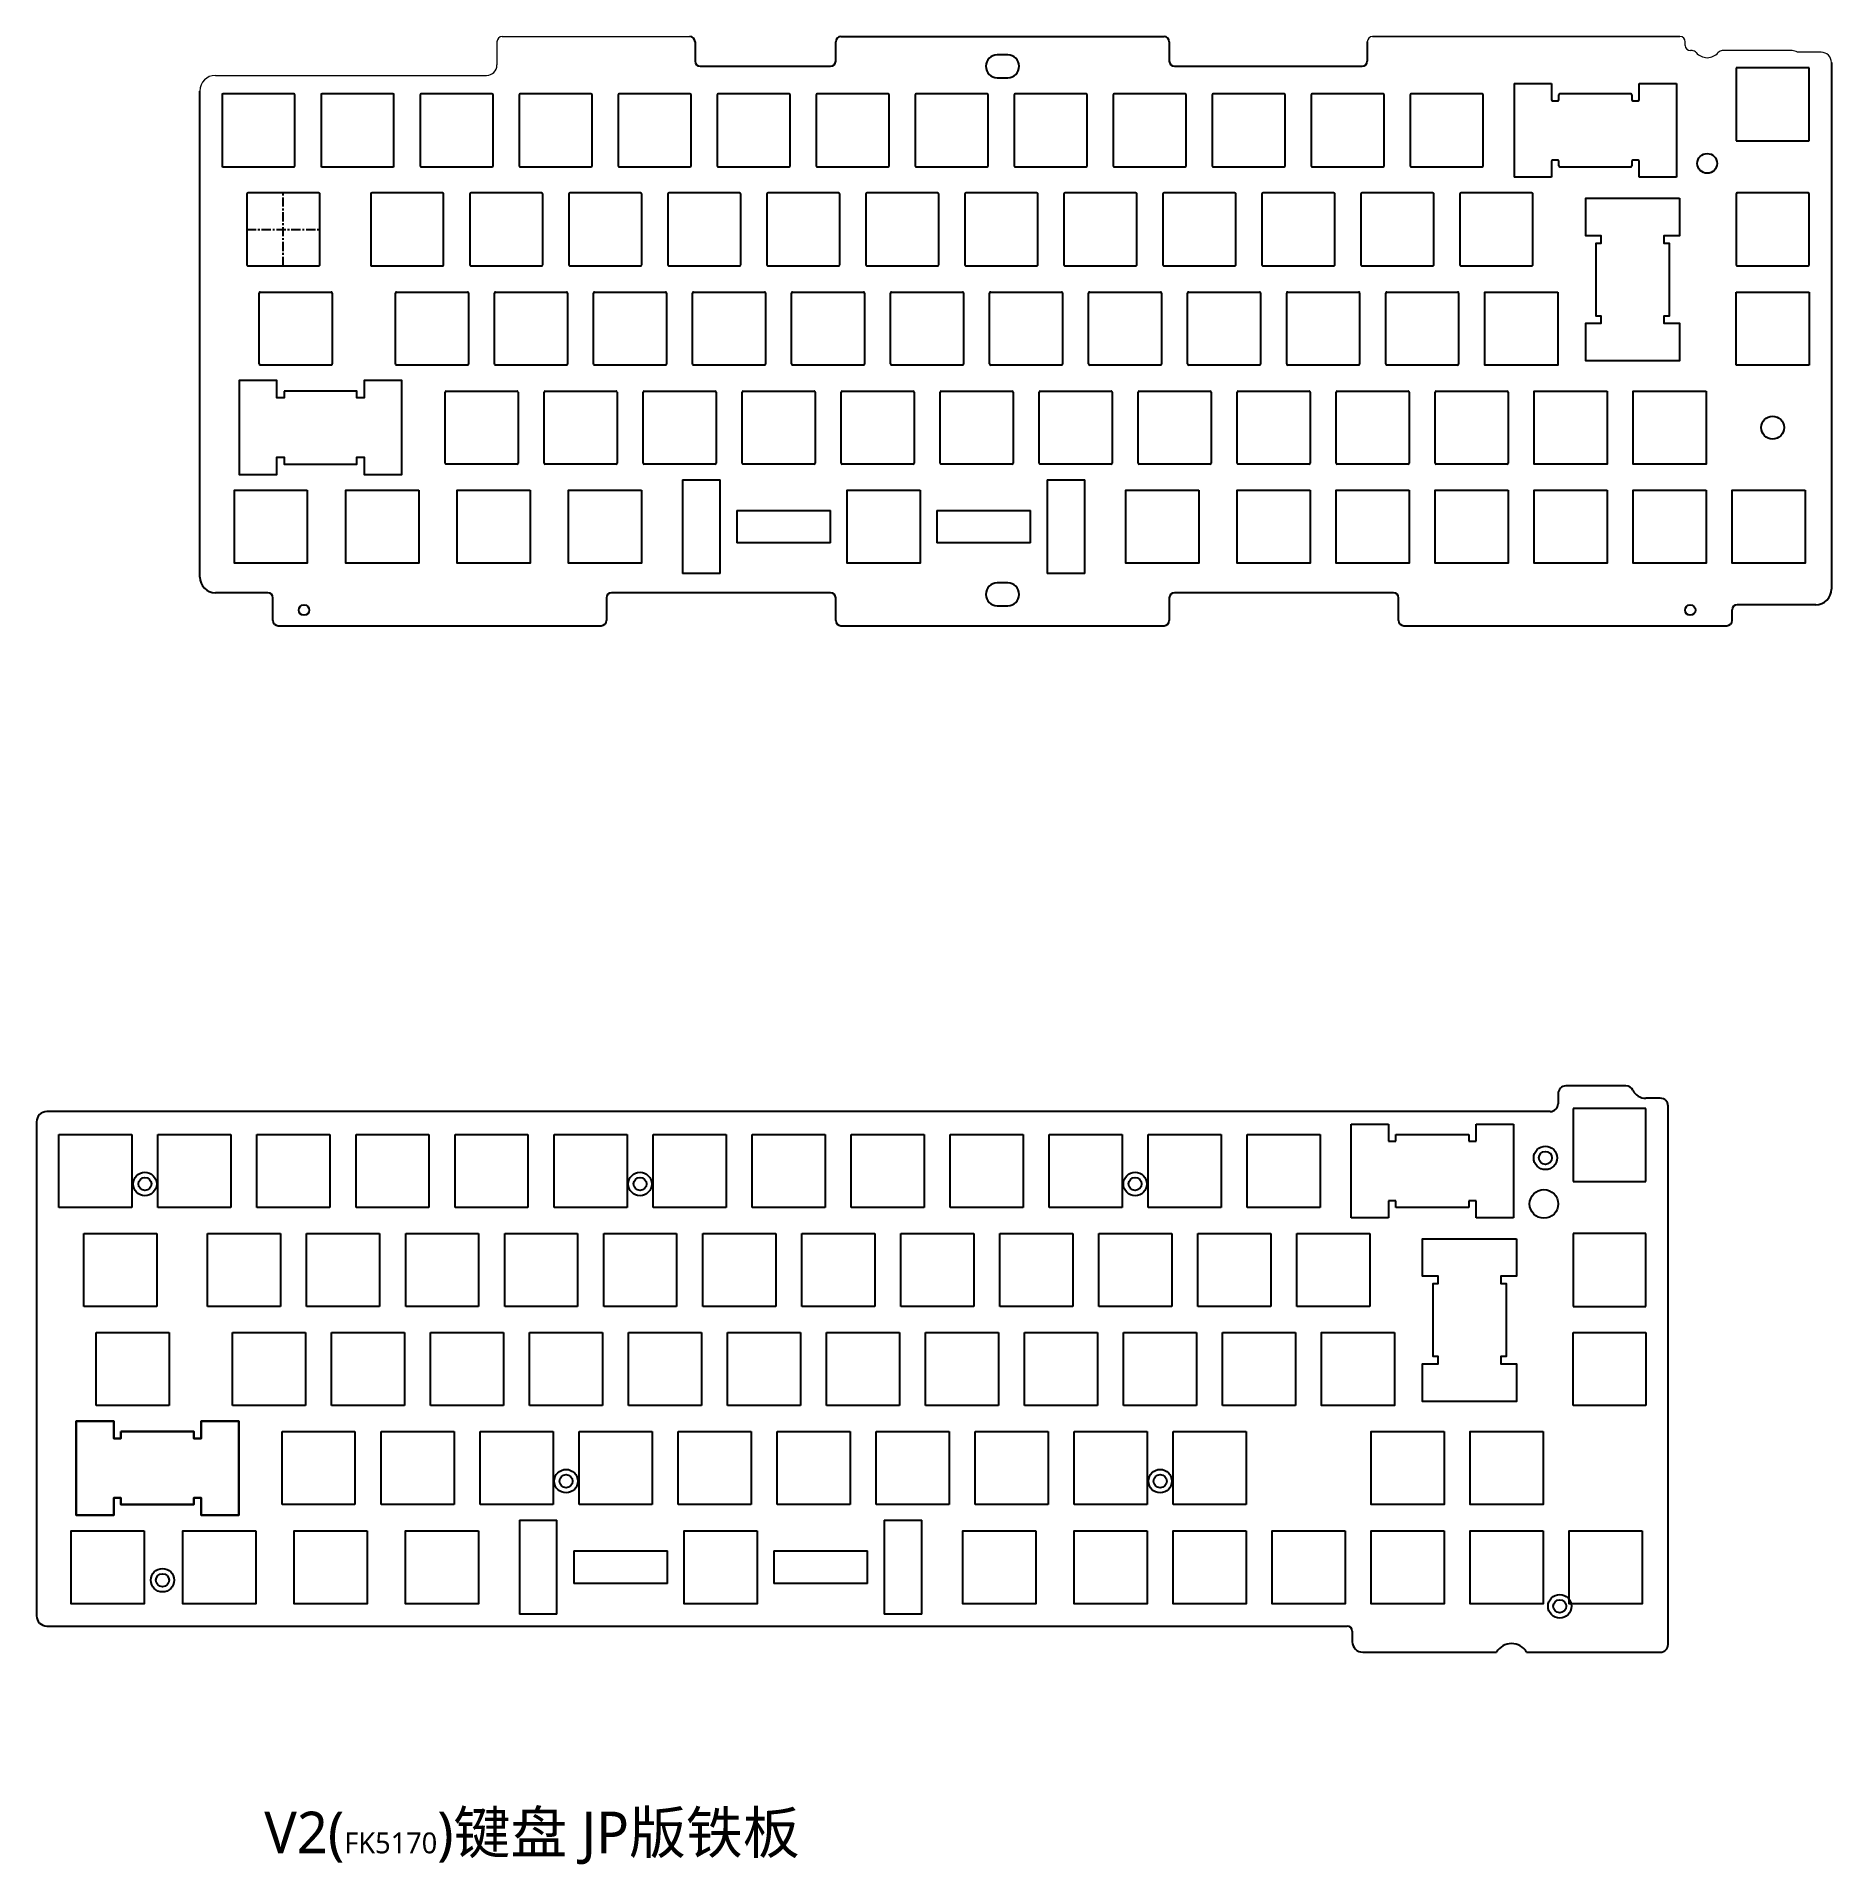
# Model space of a CAD drawing. Header units: millimetres. Extents: x 1828 to 4232, y -172 to 1484.
# Drawn here: x 1933.9 to 2278.3, y -172.1 to 178.5 of the extents above; entities that cross this region are included whole.
import ezdxf

# ---------------------------------------------------------------- set-up
doc = ezdxf.new("R2010")
doc.units = ezdxf.units.MM
doc.header["$LTSCALE"] = 30.734
doc.linetypes.add('CENTER', pattern=[50.8, 31.75, -6.35, 6.35, -6.35])
doc.linetypes.add('CENTER2', pattern=[28.575, 19.05, -3.175, 3.175, -3.175])
doc.layers.get('0').update_dxf_attribs({"linetype": 'CONTINUOUS'})
doc.layers.add('中心线', color=1, linetype='CENTER2', lineweight=20)
doc.styles.add('ROMANC', font='romanc.shx', dxfattribs={"bigfont": 'gbcbig.shx'})

msp = doc.modelspace()

# ---------------------------------------------------------------- texts
at = {"color": 7, "linetype": 'Continuous', "insert": (1977.587, -161.99), "char_height": 8, "attachment_point": 1, "style": 'ROMANC'}
msp.add_mtext('{\\fMicrosoft YaHei|b0|i0|c134|p34;\\C256;V2(\\H0.5x;FK5170\\H2x;)键盘 JP版铁板}', dxfattribs=at)

# ---------------------------------------------------------------- linework, layer by layer
at = {"color": 7, "linetype": 'Continuous'}
for p, q in [((2060.24, 177.484), (2060.24, 173.784)), ((2087.24, 173.784), (2087.24, 177.484)), ((2088.24, 178.484), (2150.24, 178.484)), ((2151.24, 177.484), (2151.24, 173.784)), ((2189.24, 177.484), (2189.24, 173.784)), ((2061.24, 172.784), (2086.24, 172.784)), ((2120.24, 174.984), (2118.24, 174.984)), ((2152.24, 172.784), (2188.24, 172.784)), ((2274.005, 172.484), (2260.005, 172.484)), ((2260.005, 172.484), (2260.005, 158.484)), ((2274.005, 158.484), (2274.005, 172.484)), ((2278.305, 173.484), (2278.305, 72.514)), ((2118.24, 170.584), (2120.24, 170.584)), ((2217.4, 169.484), (2224.6, 169.484)), ((2217.4, 169.484), (2217.4, 151.484)), ((2224.6, 169.484), (2224.6, 166.384)), ((2241.4, 169.484), (2248.6, 169.484)), ((2241.4, 166.384), (2241.4, 169.484)), ((2248.6, 169.484), (2248.6, 151.484)), ((1965.209, 74.814), (1965.209, 168.034)), ((1969.475, 167.284), (1969.475, 153.684)), ((1983.275, 167.484), (1969.675, 167.484)), ((1983.475, 153.684), (1983.475, 167.284)), ((1988.475, 167.284), (1988.475, 153.684)), ((2002.275, 167.484), (1988.675, 167.484)), ((2002.475, 153.684), (2002.475, 167.284)), ((2007.475, 167.284), (2007.475, 153.684)), ((2021.275, 167.484), (2007.675, 167.484)), ((2021.475, 153.684), (2021.475, 167.284)), ((2026.475, 167.284), (2026.475, 153.684)), ((2040.275, 167.484), (2026.675, 167.484)), ((2040.475, 153.684), (2040.475, 167.284)), ((2045.475, 167.284), (2045.475, 153.684)), ((2059.275, 167.484), (2045.675, 167.484)), ((2059.475, 153.684), (2059.475, 167.284)), ((2064.475, 167.284), (2064.475, 153.684)), ((2078.275, 167.484), (2064.675, 167.484)), ((2078.475, 153.684), (2078.475, 167.284)), ((2083.475, 167.284), (2083.475, 153.684)), ((2097.275, 167.484), (2083.675, 167.484)), ((2097.475, 153.684), (2097.475, 167.284)), ((2102.475, 167.284), (2102.475, 153.684)), ((2116.275, 167.484), (2102.675, 167.484)), ((2116.475, 153.684), (2116.475, 167.284)), ((2121.475, 167.284), (2121.475, 153.684)), ((2135.275, 167.484), (2121.675, 167.484)), ((2135.475, 153.684), (2135.475, 167.284)), ((2140.475, 167.284), (2140.475, 153.684)), ((2154.275, 167.484), (2140.675, 167.484)), ((2154.475, 153.684), (2154.475, 167.284)), ((2159.475, 167.284), (2159.475, 153.684)), ((2173.275, 167.484), (2159.675, 167.484)), ((2173.475, 153.684), (2173.475, 167.284)), ((2178.475, 167.284), (2178.475, 153.684)), ((2192.275, 167.484), (2178.675, 167.484)), ((2192.475, 153.684), (2192.475, 167.284)), ((2197.475, 167.284), (2197.475, 153.684)), ((2211.275, 167.484), (2197.675, 167.484)), ((2211.475, 153.684), (2211.475, 167.284)), ((2224.8, 166.184), (2225.8, 166.184)), ((2226, 166.384), (2226, 167.284)), ((2239.8, 167.484), (2226.2, 167.484)), ((2240, 167.284), (2240, 166.384)), ((2240.2, 166.184), (2241.2, 166.184)), ((2260.005, 158.484), (2274.005, 158.484)), ((2224.6, 154.584), (2224.6, 151.484)), ((2225.8, 154.784), (2224.8, 154.784)), ((2226, 153.684), (2226, 154.584)), ((2240, 154.584), (2240, 153.684)), ((2241.2, 154.784), (2240.2, 154.784)), ((2241.4, 151.484), (2241.4, 154.584)), ((1969.675, 153.484), (1983.275, 153.484)), ((1988.675, 153.484), (2002.275, 153.484)), ((2007.675, 153.484), (2021.275, 153.484)), ((2026.675, 153.484), (2040.275, 153.484)), ((2045.675, 153.484), (2059.275, 153.484)), ((2064.675, 153.484), (2078.275, 153.484)), ((2083.675, 153.484), (2097.275, 153.484)), ((2102.675, 153.484), (2116.275, 153.484)), ((2121.675, 153.484), (2135.275, 153.484)), ((2140.675, 153.484), (2154.275, 153.484)), ((2159.675, 153.484), (2173.275, 153.484)), ((2178.675, 153.484), (2192.275, 153.484)), ((2197.675, 153.484), (2211.275, 153.484)), ((2224.6, 151.484), (2217.4, 151.484)), ((2226.2, 153.484), (2239.8, 153.484)), ((2248.6, 151.484), (2241.4, 151.484)), ((1974.24, 148.284), (1974.24, 134.684)), ((1988.04, 148.484), (1974.44, 148.484)), ((1988.24, 134.684), (1988.24, 148.284)), ((1998.005, 148.284), (1998.005, 134.684)), ((2011.805, 148.484), (1998.205, 148.484)), ((2012.005, 134.684), (2012.005, 148.284)), ((2017.005, 148.284), (2017.005, 134.684)), ((2030.805, 148.484), (2017.205, 148.484)), ((2031.005, 134.684), (2031.005, 148.284)), ((2036.005, 148.284), (2036.005, 134.684)), ((2049.805, 148.484), (2036.205, 148.484)), ((2050.005, 134.684), (2050.005, 148.284)), ((2055.005, 148.284), (2055.005, 134.684)), ((2068.805, 148.484), (2055.205, 148.484)), ((2069.005, 134.684), (2069.005, 148.284)), ((2074.005, 148.284), (2074.005, 134.684)), ((2087.805, 148.484), (2074.205, 148.484)), ((2088.005, 134.684), (2088.005, 148.284)), ((2093.005, 148.284), (2093.005, 134.684)), ((2106.805, 148.484), (2093.205, 148.484)), ((2107.005, 134.684), (2107.005, 148.284)), ((2112.005, 148.284), (2112.005, 134.684)), ((2125.805, 148.484), (2112.205, 148.484)), ((2126.005, 134.684), (2126.005, 148.284)), ((2131.005, 148.284), (2131.005, 134.684)), ((2144.805, 148.484), (2131.205, 148.484)), ((2145.005, 134.684), (2145.005, 148.284)), ((2150.005, 148.284), (2150.005, 134.684)), ((2163.805, 148.484), (2150.205, 148.484)), ((2164.005, 134.684), (2164.005, 148.284)), ((2169.005, 148.284), (2169.005, 134.684)), ((2182.805, 148.484), (2169.205, 148.484)), ((2183.005, 134.684), (2183.005, 148.284)), ((2188.005, 148.284), (2188.005, 134.684)), ((2201.805, 148.484), (2188.205, 148.484)), ((2202.005, 134.684), (2202.005, 148.284)), ((2207.005, 148.284), (2207.005, 134.684)), ((2220.805, 148.484), (2207.205, 148.484)), ((2221.005, 134.684), (2221.005, 148.284)), ((2260.005, 148.284), (2260.005, 134.684)), ((2273.805, 148.484), (2260.205, 148.484)), ((2274.005, 134.684), (2274.005, 148.284)), ((1974.44, 134.484), (1988.04, 134.484)), ((1998.205, 134.484), (2011.805, 134.484)), ((2017.205, 134.484), (2030.805, 134.484)), ((2036.205, 134.484), (2049.805, 134.484)), ((2055.205, 134.484), (2068.805, 134.484)), ((2074.205, 134.484), (2087.805, 134.484)), ((2093.205, 134.484), (2106.805, 134.484)), ((2112.205, 134.484), (2125.805, 134.484)), ((2131.205, 134.484), (2144.805, 134.484)), ((2150.205, 134.484), (2163.805, 134.484)), ((2169.205, 134.484), (2182.805, 134.484)), ((2188.205, 134.484), (2201.805, 134.484)), ((2207.205, 134.484), (2220.805, 134.484)), ((2260.205, 134.484), (2273.805, 134.484)), ((1976.625, 115.684), (1976.625, 129.284)), ((1976.825, 129.484), (1990.425, 129.484)), ((1990.625, 129.284), (1990.625, 115.684)), ((2002.77, 115.684), (2002.77, 129.284)), ((2002.97, 129.484), (2016.57, 129.484)), ((2016.77, 129.284), (2016.77, 115.684)), ((2021.77, 115.684), (2021.77, 129.284)), ((2021.97, 129.484), (2035.57, 129.484)), ((2035.77, 129.284), (2035.77, 115.684)), ((2040.77, 115.684), (2040.77, 129.284)), ((2040.97, 129.484), (2054.57, 129.484)), ((2054.77, 129.284), (2054.77, 115.684)), ((2059.77, 115.684), (2059.77, 129.284)), ((2059.97, 129.484), (2073.57, 129.484)), ((2073.77, 129.284), (2073.77, 115.684)), ((2078.77, 115.684), (2078.77, 129.284)), ((2078.97, 129.484), (2092.57, 129.484)), ((2092.77, 129.284), (2092.77, 115.684)), ((2097.77, 115.684), (2097.77, 129.284)), ((2097.97, 129.484), (2111.57, 129.484)), ((2111.77, 129.284), (2111.77, 115.684)), ((2116.77, 115.684), (2116.77, 129.284)), ((2116.97, 129.484), (2130.57, 129.484)), ((2130.77, 129.284), (2130.77, 115.684)), ((2135.77, 115.684), (2135.77, 129.284)), ((2135.97, 129.484), (2149.57, 129.484)), ((2149.77, 129.284), (2149.77, 115.684)), ((2154.77, 115.684), (2154.77, 129.284)), ((2154.97, 129.484), (2168.57, 129.484)), ((2168.77, 129.284), (2168.77, 115.684)), ((2173.77, 115.684), (2173.77, 129.284)), ((2173.97, 129.484), (2187.57, 129.484)), ((2187.77, 129.284), (2187.77, 115.684)), ((2192.77, 115.684), (2192.77, 129.284)), ((2192.97, 129.484), (2206.57, 129.484)), ((2206.77, 129.284), (2206.77, 115.684)), ((2260.005, 129.484), (2274.005, 129.484)), ((2260.005, 115.484), (2260.005, 129.484)), ((2274.005, 129.484), (2274.005, 115.484)), ((1990.425, 115.484), (1976.825, 115.484)), ((2016.57, 115.484), (2002.97, 115.484)), ((2035.57, 115.484), (2021.97, 115.484)), ((2054.57, 115.484), (2040.97, 115.484)), ((2073.57, 115.484), (2059.97, 115.484)), ((2092.57, 115.484), (2078.97, 115.484)), ((2111.57, 115.484), (2097.97, 115.484)), ((2130.57, 115.484), (2116.97, 115.484)), ((2149.57, 115.484), (2135.97, 115.484)), ((2168.57, 115.484), (2154.97, 115.484)), ((2187.57, 115.484), (2173.97, 115.484)), ((2206.57, 115.484), (2192.97, 115.484)), ((2274.005, 115.484), (2260.005, 115.484)), ((2012.28, 96.684), (2012.28, 110.284)), ((2012.48, 110.484), (2026.08, 110.484)), ((2026.28, 110.284), (2026.28, 96.684)), ((2031.28, 96.684), (2031.28, 110.284)), ((2031.48, 110.484), (2045.08, 110.484)), ((2045.28, 110.284), (2045.28, 96.684)), ((2050.28, 96.684), (2050.28, 110.284)), ((2050.48, 110.484), (2064.08, 110.484)), ((2064.28, 110.284), (2064.28, 96.684)), ((2069.28, 96.684), (2069.28, 110.284)), ((2069.48, 110.484), (2083.08, 110.484)), ((2083.28, 110.284), (2083.28, 96.684)), ((2088.28, 96.684), (2088.28, 110.284)), ((2088.48, 110.484), (2102.08, 110.484)), ((2102.28, 110.284), (2102.28, 96.684)), ((2107.28, 96.684), (2107.28, 110.284)), ((2107.48, 110.484), (2121.08, 110.484)), ((2121.28, 110.284), (2121.28, 96.684)), ((2126.28, 96.684), (2126.28, 110.284)), ((2126.48, 110.484), (2140.08, 110.484)), ((2140.28, 110.284), (2140.28, 96.684)), ((2145.28, 96.684), (2145.28, 110.284)), ((2145.48, 110.484), (2159.08, 110.484)), ((2159.28, 110.284), (2159.28, 96.684)), ((2164.28, 96.684), (2164.28, 110.284)), ((2164.48, 110.484), (2178.08, 110.484)), ((2178.28, 110.284), (2178.28, 96.684)), ((2183.28, 96.684), (2183.28, 110.284)), ((2183.48, 110.484), (2197.08, 110.484)), ((2197.28, 110.284), (2197.28, 96.684)), ((2202.28, 96.684), (2202.28, 110.284)), ((2202.48, 110.484), (2216.08, 110.484)), ((2216.28, 110.284), (2216.28, 96.684)), ((2026.08, 96.484), (2012.48, 96.484)), ((2045.08, 96.484), (2031.48, 96.484)), ((2064.08, 96.484), (2050.48, 96.484)), ((2083.08, 96.484), (2069.48, 96.484)), ((2102.08, 96.484), (2088.48, 96.484)), ((2121.08, 96.484), (2107.48, 96.484)), ((2140.08, 96.484), (2126.48, 96.484)), ((2159.08, 96.484), (2145.48, 96.484)), ((2178.08, 96.484), (2164.48, 96.484)), ((2197.08, 96.484), (2183.48, 96.484)), ((2216.08, 96.484), (2202.48, 96.484)), ((2057.842, 93.484), (2057.842, 75.484)), ((2057.842, 93.484), (2065.042, 93.484)), ((2065.042, 75.484), (2065.042, 93.484)), ((2127.842, 93.484), (2135.042, 93.484)), ((2127.842, 93.484), (2127.842, 75.484)), ((2135.042, 75.484), (2135.042, 93.484)), ((2068.242, 87.609), (2068.242, 81.359)), ((2068.242, 87.609), (2086.242, 87.609)), ((2086.242, 81.359), (2086.242, 87.609)), ((2106.642, 87.609), (2124.642, 87.609)), ((2106.642, 87.609), (2106.642, 81.359)), ((2124.642, 81.359), (2124.642, 87.609)), ((2086.242, 81.359), (2068.242, 81.359)), ((2124.642, 81.359), (2106.642, 81.359)), ((2065.042, 75.484), (2057.842, 75.484)), ((2120.24, 73.684), (2118.24, 73.684)), ((2135.042, 75.484), (2127.842, 75.484)), ((1978.24, 71.814), (1968.209, 71.814)), ((1979.24, 66.484), (1979.24, 70.814)), ((2043.24, 70.814), (2043.24, 66.484)), ((2086.24, 71.814), (2044.24, 71.814)), ((2087.24, 66.484), (2087.24, 70.814)), ((2151.24, 70.814), (2151.24, 66.484)), ((2194.24, 71.814), (2152.24, 71.814)), ((2195.24, 66.484), (2195.24, 70.814)), ((2118.24, 69.284), (2120.24, 69.284)), ((2259.24, 66.484), (2259.24, 68.514)), ((2275.305, 69.514), (2260.24, 69.514)), ((1980.24, 65.484), (2042.24, 65.484)), ((2088.24, 65.484), (2150.24, 65.484)), ((2196.24, 65.484), (2258.24, 65.484)), ((2026.554, -106.102), (2026.554, -124.102)), ((2026.554, -106.102), (2033.754, -106.102)), ((2033.754, -124.102), (2033.754, -106.102)), ((2096.554, -106.102), (2103.754, -106.102)), ((2096.554, -106.102), (2096.554, -124.102)), ((2103.754, -124.102), (2103.754, -106.102)), ((2036.954, -111.977), (2036.954, -118.227)), ((2036.954, -111.977), (2054.954, -111.977)), ((2054.954, -118.227), (2054.954, -111.977)), ((2075.354, -111.977), (2093.354, -111.977)), ((2075.354, -111.977), (2075.354, -118.227)), ((2093.354, -118.227), (2093.354, -111.977)), ((2054.954, -118.227), (2036.954, -118.227)), ((2093.354, -118.227), (2075.354, -118.227)), ((2033.754, -124.102), (2026.554, -124.102)), ((2103.754, -124.102), (2096.554, -124.102))]:
    msp.add_line(p, q, dxfattribs=at)
at = {"color": 1, "linetype": 'CENTER', "ltscale": 0.001822}
for p, q in [((1981.24, 134.484), (1981.24, 148.484)), ((1974.24, 141.484), (1988.24, 141.484))]:
    msp.add_line(p, q, dxfattribs=at)
at = {"color": 4, "linetype": 'Continuous'}
for p, q in [((2225.846, -24.302), (2225.846, -26.202)), ((2238.864, -22.802), (2227.346, -22.802)), ((2224.346, -27.702), (1935.887, -27.702)), ((2245.467, -25.152), (2242.665, -25.152)), ((2246.967, -129.902), (2246.967, -26.652)), ((1933.887, -29.702), (1933.887, -124.402)), ((1935.887, -126.402), (2185.367, -126.402)), ((2186.367, -127.402), (2186.367, -129.402)), ((2188.367, -131.402), (2214.04, -131.402)), ((2219.813, -131.402), (2245.467, -131.402))]:
    msp.add_line(p, q, dxfattribs=at)
at = {"color": 6, "linetype": 'Continuous'}
for p, q in [((2242.717, -27.102), (2228.717, -27.102)), ((2228.717, -27.102), (2228.717, -41.102)), ((2242.717, -41.102), (2242.717, -27.102)), ((2186.112, -30.102), (2193.312, -30.102)), ((2186.112, -48.102), (2186.112, -30.102)), ((2193.312, -30.102), (2193.312, -33.402)), ((2210.112, -30.102), (2217.312, -30.102)), ((2210.112, -33.402), (2210.112, -30.102)), ((2217.312, -30.102), (2217.312, -48.102)), ((1938.187, -46.102), (1938.187, -32.102)), ((1938.187, -32.102), (1952.187, -32.102)), ((1952.187, -32.102), (1952.187, -46.102)), ((1957.187, -46.102), (1957.187, -32.102)), ((1957.187, -32.102), (1971.187, -32.102)), ((1971.187, -32.102), (1971.187, -46.102)), ((1976.187, -46.102), (1976.187, -32.102)), ((1976.187, -32.102), (1990.187, -32.102)), ((1990.187, -32.102), (1990.187, -46.102)), ((1995.187, -46.102), (1995.187, -32.102)), ((1995.187, -32.102), (2009.187, -32.102)), ((2009.187, -32.102), (2009.187, -46.102)), ((2014.187, -46.102), (2014.187, -32.102)), ((2014.187, -32.102), (2028.187, -32.102)), ((2028.187, -32.102), (2028.187, -46.102)), ((2033.187, -46.102), (2033.187, -32.102)), ((2033.187, -32.102), (2047.187, -32.102)), ((2047.187, -32.102), (2047.187, -46.102)), ((2052.187, -46.102), (2052.187, -32.102)), ((2052.187, -32.102), (2066.187, -32.102)), ((2066.187, -32.102), (2066.187, -46.102)), ((2071.187, -46.102), (2071.187, -32.102)), ((2071.187, -32.102), (2085.187, -32.102)), ((2085.187, -32.102), (2085.187, -46.102)), ((2090.187, -46.102), (2090.187, -32.102)), ((2090.187, -32.102), (2104.187, -32.102)), ((2104.187, -32.102), (2104.187, -46.102)), ((2109.187, -46.102), (2109.187, -32.102)), ((2109.187, -32.102), (2123.187, -32.102)), ((2123.187, -32.102), (2123.187, -46.102)), ((2128.187, -46.102), (2128.187, -32.102)), ((2128.187, -32.102), (2142.187, -32.102)), ((2142.187, -32.102), (2142.187, -46.102)), ((2147.187, -32.102), (2161.187, -32.102)), ((2147.187, -46.102), (2147.187, -32.102)), ((2161.187, -32.102), (2161.187, -46.102)), ((2166.187, -32.102), (2180.187, -32.102)), ((2166.187, -46.102), (2166.187, -32.102)), ((2180.187, -32.102), (2180.187, -46.102)), ((2193.312, -33.402), (2194.712, -33.402)), ((2194.712, -32.102), (2208.712, -32.102)), ((2194.712, -33.402), (2194.712, -32.102)), ((2208.712, -32.102), (2208.712, -33.402)), ((2208.712, -33.402), (2210.112, -33.402)), ((2228.717, -41.102), (2242.717, -41.102)), ((2194.712, -44.802), (2193.312, -44.802)), ((2193.312, -44.802), (2193.312, -48.102)), ((2194.712, -46.102), (2194.712, -44.802)), ((2210.112, -44.802), (2208.712, -44.802)), ((2208.712, -44.802), (2208.712, -46.102)), ((2210.112, -48.102), (2210.112, -44.802)), ((1952.187, -46.102), (1938.187, -46.102)), ((1971.187, -46.102), (1957.187, -46.102)), ((1990.187, -46.102), (1976.187, -46.102)), ((2009.187, -46.102), (1995.187, -46.102)), ((2028.187, -46.102), (2014.187, -46.102)), ((2047.187, -46.102), (2033.187, -46.102)), ((2066.187, -46.102), (2052.187, -46.102)), ((2085.187, -46.102), (2071.187, -46.102)), ((2104.187, -46.102), (2090.187, -46.102)), ((2123.187, -46.102), (2109.187, -46.102)), ((2142.187, -46.102), (2128.187, -46.102)), ((2161.187, -46.102), (2147.187, -46.102)), ((2180.187, -46.102), (2166.187, -46.102)), ((2193.312, -48.102), (2186.112, -48.102)), ((2208.712, -46.102), (2194.712, -46.102)), ((2217.312, -48.102), (2210.112, -48.102)), ((1942.952, -65.102), (1942.952, -51.102)), ((1942.952, -51.102), (1956.952, -51.102)), ((1956.952, -51.102), (1956.952, -65.102)), ((1966.717, -65.102), (1966.717, -51.102)), ((1966.717, -51.102), (1980.717, -51.102)), ((1980.717, -51.102), (1980.717, -65.102)), ((1985.717, -65.102), (1985.717, -51.102)), ((1985.717, -51.102), (1999.717, -51.102)), ((1999.717, -51.102), (1999.717, -65.102)), ((2004.717, -65.102), (2004.717, -51.102)), ((2004.717, -51.102), (2018.717, -51.102)), ((2018.717, -51.102), (2018.717, -65.102)), ((2023.717, -65.102), (2023.717, -51.102)), ((2023.717, -51.102), (2037.717, -51.102)), ((2037.717, -51.102), (2037.717, -65.102)), ((2042.717, -65.102), (2042.717, -51.102)), ((2042.717, -51.102), (2056.717, -51.102)), ((2056.717, -51.102), (2056.717, -65.102)), ((2061.717, -65.102), (2061.717, -51.102)), ((2061.717, -51.102), (2075.717, -51.102)), ((2075.717, -51.102), (2075.717, -65.102)), ((2080.717, -65.102), (2080.717, -51.102)), ((2080.717, -51.102), (2094.717, -51.102)), ((2094.717, -51.102), (2094.717, -65.102)), ((2099.717, -65.102), (2099.717, -51.102)), ((2099.717, -51.102), (2113.717, -51.102)), ((2113.717, -51.102), (2113.717, -65.102)), ((2118.717, -65.102), (2118.717, -51.102)), ((2118.717, -51.102), (2132.717, -51.102)), ((2132.717, -51.102), (2132.717, -65.102)), ((2137.717, -51.102), (2151.717, -51.102)), ((2137.717, -65.102), (2137.717, -51.102)), ((2151.717, -51.102), (2151.717, -65.102)), ((2156.717, -51.102), (2170.717, -51.102)), ((2156.717, -65.102), (2156.717, -51.102)), ((2170.717, -51.102), (2170.717, -65.102)), ((2175.717, -51.102), (2189.717, -51.102)), ((2175.717, -65.102), (2175.717, -51.102)), ((2189.717, -51.102), (2189.717, -65.102)), ((2242.717, -51.102), (2228.717, -51.102)), ((2228.717, -51.102), (2228.717, -65.102)), ((2242.717, -65.102), (2242.717, -51.102)), ((1956.952, -65.102), (1942.952, -65.102)), ((1980.717, -65.102), (1966.717, -65.102)), ((1999.717, -65.102), (1985.717, -65.102)), ((2018.717, -65.102), (2004.717, -65.102)), ((2037.717, -65.102), (2023.717, -65.102)), ((2056.717, -65.102), (2042.717, -65.102)), ((2075.717, -65.102), (2061.717, -65.102)), ((2094.717, -65.102), (2080.717, -65.102)), ((2113.717, -65.102), (2099.717, -65.102)), ((2132.717, -65.102), (2118.717, -65.102)), ((2151.717, -65.102), (2137.717, -65.102)), ((2170.717, -65.102), (2156.717, -65.102)), ((2189.717, -65.102), (2175.717, -65.102)), ((2228.717, -65.102), (2242.717, -65.102)), ((1945.337, -84.102), (1945.337, -70.102)), ((1945.337, -70.102), (1959.337, -70.102)), ((1959.337, -70.102), (1959.337, -84.102)), ((1971.482, -84.102), (1971.482, -70.102)), ((1971.482, -70.102), (1985.482, -70.102)), ((1985.482, -70.102), (1985.482, -84.102)), ((1990.482, -84.102), (1990.482, -70.102)), ((1990.482, -70.102), (2004.482, -70.102)), ((2004.482, -70.102), (2004.482, -84.102)), ((2009.482, -84.102), (2009.482, -70.102)), ((2009.482, -70.102), (2023.482, -70.102)), ((2023.482, -70.102), (2023.482, -84.102)), ((2028.482, -84.102), (2028.482, -70.102)), ((2028.482, -70.102), (2042.482, -70.102)), ((2042.482, -70.102), (2042.482, -84.102)), ((2047.482, -84.102), (2047.482, -70.102)), ((2047.482, -70.102), (2061.482, -70.102)), ((2061.482, -70.102), (2061.482, -84.102)), ((2066.482, -84.102), (2066.482, -70.102)), ((2066.482, -70.102), (2080.482, -70.102)), ((2080.482, -70.102), (2080.482, -84.102)), ((2085.482, -84.102), (2085.482, -70.102)), ((2085.482, -70.102), (2099.482, -70.102)), ((2099.482, -70.102), (2099.482, -84.102)), ((2104.482, -70.102), (2118.482, -70.102)), ((2104.482, -84.102), (2104.482, -70.102)), ((2118.482, -70.102), (2118.482, -84.102)), ((2123.482, -70.102), (2137.482, -70.102)), ((2123.482, -84.102), (2123.482, -70.102)), ((2137.482, -70.102), (2137.482, -84.102)), ((2142.482, -70.102), (2156.482, -70.102)), ((2142.482, -84.102), (2142.482, -70.102)), ((2156.482, -70.102), (2156.482, -84.102)), ((2161.482, -70.102), (2175.482, -70.102)), ((2161.482, -84.102), (2161.482, -70.102)), ((2175.482, -70.102), (2175.482, -84.102)), ((2228.717, -70.102), (2242.717, -70.102)), ((2228.717, -84.102), (2228.717, -70.102)), ((2242.717, -70.102), (2242.717, -84.102)), ((1959.337, -84.102), (1945.337, -84.102)), ((1985.482, -84.102), (1971.482, -84.102)), ((2004.482, -84.102), (1990.482, -84.102)), ((2023.482, -84.102), (2009.482, -84.102)), ((2042.482, -84.102), (2028.482, -84.102)), ((2061.482, -84.102), (2047.482, -84.102)), ((2080.482, -84.102), (2066.482, -84.102)), ((2099.482, -84.102), (2085.482, -84.102)), ((2118.482, -84.102), (2104.482, -84.102)), ((2137.482, -84.102), (2123.482, -84.102)), ((2156.482, -84.102), (2142.482, -84.102)), ((2175.482, -84.102), (2161.482, -84.102)), ((2242.717, -84.102), (2228.717, -84.102)), ((1941.487, -105.102), (1941.487, -87.102)), ((1941.487, -87.102), (1948.687, -87.102)), ((1948.687, -87.102), (1948.687, -90.402)), ((1965.487, -90.402), (1965.487, -87.102)), ((1965.487, -87.102), (1972.687, -87.102)), ((1972.687, -87.102), (1972.687, -105.102)), ((1948.687, -90.402), (1950.087, -90.402)), ((1950.087, -90.402), (1950.087, -89.102)), ((1950.087, -89.102), (1964.087, -89.102)), ((1964.087, -89.102), (1964.087, -90.402)), ((1964.087, -90.402), (1965.487, -90.402)), ((1980.992, -103.102), (1980.992, -89.102)), ((1980.992, -89.102), (1994.992, -89.102)), ((1994.992, -89.102), (1994.992, -103.102)), ((1999.992, -103.102), (1999.992, -89.102)), ((1999.992, -89.102), (2013.992, -89.102)), ((2013.992, -89.102), (2013.992, -103.102)), ((2018.992, -103.102), (2018.992, -89.102)), ((2018.992, -89.102), (2032.992, -89.102)), ((2032.992, -89.102), (2032.992, -103.102)), ((2037.992, -103.102), (2037.992, -89.102)), ((2037.992, -89.102), (2051.992, -89.102)), ((2051.992, -89.102), (2051.992, -103.102)), ((2056.992, -103.102), (2056.992, -89.102)), ((2056.992, -89.102), (2070.992, -89.102)), ((2070.992, -89.102), (2070.992, -103.102)), ((2075.992, -103.102), (2075.992, -89.102)), ((2075.992, -89.102), (2089.992, -89.102)), ((2089.992, -89.102), (2089.992, -103.102)), ((2094.992, -89.102), (2108.992, -89.102)), ((2094.992, -103.102), (2094.992, -89.102)), ((2108.992, -89.102), (2108.992, -103.102)), ((2113.992, -89.102), (2127.992, -89.102)), ((2113.992, -103.102), (2113.992, -89.102)), ((2127.992, -89.102), (2127.992, -103.102)), ((2132.992, -89.102), (2146.992, -89.102)), ((2132.992, -103.102), (2132.992, -89.102)), ((2146.992, -89.102), (2146.992, -103.102)), ((2151.992, -89.102), (2165.992, -89.102)), ((2151.992, -103.102), (2151.992, -89.102)), ((2165.992, -89.102), (2165.992, -103.102)), ((1948.687, -105.102), (1941.487, -105.102)), ((1948.687, -101.802), (1948.687, -105.102)), ((1950.087, -101.802), (1948.687, -101.802)), ((1950.087, -103.102), (1950.087, -101.802)), ((1964.087, -103.102), (1950.087, -103.102)), ((1964.087, -101.802), (1964.087, -103.102)), ((1965.487, -101.802), (1964.087, -101.802)), ((1965.487, -105.102), (1965.487, -101.802)), ((1972.687, -105.102), (1965.487, -105.102)), ((1994.992, -103.102), (1980.992, -103.102)), ((2013.992, -103.102), (1999.992, -103.102)), ((2032.992, -103.102), (2018.992, -103.102)), ((2051.992, -103.102), (2037.992, -103.102)), ((2070.992, -103.102), (2056.992, -103.102)), ((2089.992, -103.102), (2075.992, -103.102)), ((2108.992, -103.102), (2094.992, -103.102)), ((2127.992, -103.102), (2113.992, -103.102)), ((2146.992, -103.102), (2132.992, -103.102)), ((2165.992, -103.102), (2151.992, -103.102)), ((1940.557, -122.102), (1940.557, -108.102)), ((1940.557, -108.102), (1954.557, -108.102)), ((1954.557, -108.102), (1954.557, -122.102)), ((1954.557, -122.102), (1940.557, -122.102))]:
    msp.add_line(p, q, dxfattribs=at)
at = {"color": 3, "linetype": 'Continuous'}
for points in [[(2249.145, 147.484), (2249.145, 140.284), (2246.145, 140.284), (2246.145, 138.884), (2247.145, 138.884), (2247.145, 124.884), (2246.145, 124.884), (2246.145, 123.484), (2249.145, 123.484), (2249.145, 116.284), (2231.145, 116.284), (2231.145, 123.484), (2234.145, 123.484), (2234.145, 124.884), (2233.145, 124.884), (2233.145, 138.884), (2234.145, 138.884), (2234.145, 140.284), (2231.145, 140.284), (2231.145, 147.484)], [(2225.77, 129.484), (2225.77, 115.484), (2211.77, 115.484), (2211.77, 129.484)], [(1981.375, 110.484), (1981.375, 109.184), (1979.975, 109.184), (1979.975, 112.484), (1972.775, 112.484), (1972.775, 94.484), (1979.975, 94.484), (1979.975, 97.784), (1981.375, 97.784), (1981.375, 96.484), (1995.375, 96.484), (1995.375, 97.784), (1996.775, 97.784), (1996.775, 94.484), (2003.975, 94.484), (2003.975, 112.484), (1996.775, 112.484), (1996.775, 109.184), (1995.375, 109.184), (1995.375, 110.484)], [(2235.28, 110.484), (2235.28, 96.484), (2221.28, 96.484), (2221.28, 110.484)], [(2254.28, 110.484), (2254.28, 96.484), (2240.28, 96.484), (2240.28, 110.484)], [(1985.845, 91.484), (1985.845, 77.484), (1971.845, 77.484), (1971.845, 91.484)], [(2007.225, 91.484), (2007.225, 77.484), (1993.225, 77.484), (1993.225, 91.484)], [(2028.605, 91.484), (2028.605, 77.484), (2014.605, 77.484), (2014.605, 91.484)], [(2049.985, 91.484), (2049.985, 77.484), (2035.985, 77.484), (2035.985, 91.484)], [(2103.442, 91.484), (2103.442, 77.484), (2089.442, 77.484), (2089.442, 91.484)], [(2156.9, 91.484), (2156.9, 77.484), (2142.9, 77.484), (2142.9, 91.484)], [(2178.28, 91.484), (2178.28, 77.484), (2164.28, 77.484), (2164.28, 91.484)], [(2197.28, 91.484), (2197.28, 77.484), (2183.28, 77.484), (2183.28, 91.484)], [(2216.28, 91.484), (2216.28, 77.484), (2202.28, 77.484), (2202.28, 91.484)], [(2235.28, 91.484), (2235.28, 77.484), (2221.28, 77.484), (2221.28, 91.484)], [(2254.28, 91.484), (2254.28, 77.484), (2240.28, 77.484), (2240.28, 91.484)], [(2273.28, 91.484), (2273.28, 77.484), (2259.28, 77.484), (2259.28, 91.484)], [(2217.857, -52.102), (2217.857, -59.302), (2214.857, -59.302), (2214.857, -60.702), (2215.857, -60.702), (2215.857, -74.702), (2214.857, -74.702), (2214.857, -76.102), (2217.857, -76.102), (2217.857, -83.302), (2199.857, -83.302), (2199.857, -76.102), (2202.857, -76.102), (2202.857, -74.702), (2201.857, -74.702), (2201.857, -60.702), (2202.857, -60.702), (2202.857, -59.302), (2199.857, -59.302), (2199.857, -52.102)], [(2194.482, -70.102), (2194.482, -84.102), (2180.482, -84.102), (2180.482, -70.102)], [(1950.087, -89.102), (1950.087, -90.402), (1948.687, -90.402), (1948.687, -87.102), (1941.487, -87.102), (1941.487, -105.102), (1948.687, -105.102), (1948.687, -101.802), (1950.087, -101.802), (1950.087, -103.102), (1964.087, -103.102), (1964.087, -101.802), (1965.487, -101.802), (1965.487, -105.102), (1972.687, -105.102), (1972.687, -87.102), (1965.487, -87.102), (1965.487, -90.402), (1964.087, -90.402), (1964.087, -89.102)], [(2203.992, -89.102), (2203.992, -103.102), (2189.992, -103.102), (2189.992, -89.102)], [(2222.992, -89.102), (2222.992, -103.102), (2208.992, -103.102), (2208.992, -89.102)], [(1954.557, -108.102), (1954.557, -122.102), (1940.557, -122.102), (1940.557, -108.102)], [(1975.937, -108.102), (1975.937, -122.102), (1961.937, -122.102), (1961.937, -108.102)], [(1997.317, -108.102), (1997.317, -122.102), (1983.317, -122.102), (1983.317, -108.102)], [(2018.697, -108.102), (2018.697, -122.102), (2004.697, -122.102), (2004.697, -108.102)], [(2072.154, -108.102), (2072.154, -122.102), (2058.154, -122.102), (2058.154, -108.102)], [(2125.612, -108.102), (2125.612, -122.102), (2111.612, -122.102), (2111.612, -108.102)], [(2146.992, -108.102), (2146.992, -122.102), (2132.992, -122.102), (2132.992, -108.102)], [(2165.992, -108.102), (2165.992, -122.102), (2151.992, -122.102), (2151.992, -108.102)], [(2184.992, -108.102), (2184.992, -122.102), (2170.992, -122.102), (2170.992, -108.102)], [(2203.992, -108.102), (2203.992, -122.102), (2189.992, -122.102), (2189.992, -108.102)], [(2222.992, -108.102), (2222.992, -122.102), (2208.992, -122.102), (2208.992, -108.102)], [(2241.992, -108.102), (2241.992, -122.102), (2227.992, -122.102), (2227.992, -108.102)]]:
    msp.add_lwpolyline(points, close=True, dxfattribs=at)
at = {"color": 7, "linetype": 'Continuous'}
for centre, radius in [((2254.463, 154.155), 1.9), ((1985.209, 68.484), 1), ((2251.209, 68.484), 1)]:
    msp.add_circle(centre, radius, dxfattribs=at)
msp.add_circle((2267.005, 103.484), 2.2)
at = {"color": 6, "linetype": 'Continuous'}
for centre, radius in [((2223.417, -36.602), 2.25), ((2223.417, -36.602), 1.25), ((1954.687, -41.602), 2.25), ((1954.687, -41.602), 1.25), ((2049.687, -41.602), 2.25), ((2049.687, -41.602), 1.25), ((2144.687, -41.602), 2.25), ((2144.687, -41.602), 1.25), ((2223.125, -45.431), 2.75), ((2035.492, -98.602), 2.25), ((2035.492, -98.602), 1.25), ((2149.492, -98.602), 2.25), ((2149.492, -98.602), 1.25), ((1958.057, -117.602), 2.25), ((1958.057, -117.602), 1.25), ((2226.167, -122.602), 2.25), ((2226.167, -122.602), 1.25)]:
    msp.add_circle(centre, radius, dxfattribs=at)
at = {"color": 7, "linetype": 'Continuous'}
for centre, radius, start, end in [((2059.24, 177.484), 1, 0, 90), ((2088.24, 177.484), 1, 90, 180), ((2150.24, 177.484), 1, 0, 90), ((2061.24, 173.784), 1, 180, 270), ((2086.24, 173.784), 1, 270, 0), ((2118.24, 172.784), 2.2, 90, 270), ((2120.24, 172.784), 2.2, 270, 90), ((2152.24, 173.784), 1, 180, 270), ((2188.24, 173.784), 1, 270, 0), ((1969.675, 167.284), 0.2, 90, 180), ((1983.275, 167.284), 0.2, 0, 90), ((1988.675, 167.284), 0.2, 90, 180), ((2002.275, 167.284), 0.2, 360, 90), ((2007.675, 167.284), 0.2, 90, 180), ((2021.275, 167.284), 0.2, 360, 90), ((2026.675, 167.284), 0.2, 90, 180), ((2040.275, 167.284), 0.2, 360, 90), ((2045.675, 167.284), 0.2, 90, 180), ((2059.275, 167.284), 0.2, 360, 90), ((2064.675, 167.284), 0.2, 90, 180), ((2078.275, 167.284), 0.2, 360, 90), ((2083.675, 167.284), 0.2, 90, 180), ((2097.275, 167.284), 0.2, 360, 90), ((2102.675, 167.284), 0.2, 90, 180), ((2116.275, 167.284), 0.2, 360, 90), ((2121.675, 167.284), 0.2, 90, 180), ((2135.275, 167.284), 0.2, 0, 90), ((2140.675, 167.284), 0.2, 90, 180), ((2154.275, 167.284), 0.2, 360, 90), ((2159.675, 167.284), 0.2, 90, 180), ((2173.275, 167.284), 0.2, 360, 90), ((2178.675, 167.284), 0.2, 90, 180), ((2192.275, 167.284), 0.2, 0, 90), ((2197.675, 167.284), 0.2, 90, 180), ((2211.275, 167.284), 0.2, 360, 90), ((2224.8, 166.384), 0.2, 180, 270), ((2225.8, 166.384), 0.2, 270, 0), ((2226.2, 167.284), 0.2, 90, 180), ((2239.8, 167.284), 0.2, 0, 90), ((2240.2, 166.384), 0.2, 180, 270), ((2241.2, 166.384), 0.2, 270, 0), ((2224.8, 154.584), 0.2, 90, 180), ((2225.8, 154.584), 0.2, 0, 90), ((2240.2, 154.584), 0.2, 90, 180), ((2241.2, 154.584), 0.2, 0, 90), ((1969.675, 153.684), 0.2, 180, 270), ((1983.275, 153.684), 0.2, 270, 360), ((1988.675, 153.684), 0.2, 180, 270), ((2002.275, 153.684), 0.2, 270, 0), ((2007.675, 153.684), 0.2, 180, 270), ((2021.275, 153.684), 0.2, 270, 0), ((2026.675, 153.684), 0.2, 180, 270), ((2040.275, 153.684), 0.2, 270, 0), ((2045.675, 153.684), 0.2, 180, 270), ((2059.275, 153.684), 0.2, 270, 0), ((2064.675, 153.684), 0.2, 180, 270), ((2078.275, 153.684), 0.2, 270, 0), ((2083.675, 153.684), 0.2, 180, 270), ((2097.275, 153.684), 0.2, 270, 0), ((2102.675, 153.684), 0.2, 180, 270), ((2116.275, 153.684), 0.2, 270, 0), ((2121.675, 153.684), 0.2, 180, 270), ((2135.275, 153.684), 0.2, 270, 0), ((2140.675, 153.684), 0.2, 180, 270), ((2154.275, 153.684), 0.2, 270, 0), ((2159.675, 153.684), 0.2, 180, 270), ((2173.275, 153.684), 0.2, 270, 0), ((2178.675, 153.684), 0.2, 180, 270), ((2192.275, 153.684), 0.2, 270, 0), ((2197.675, 153.684), 0.2, 180, 270), ((2211.275, 153.684), 0.2, 270, 0), ((2226.2, 153.684), 0.2, 180, 270), ((2239.8, 153.684), 0.2, 270, 0), ((1974.44, 148.284), 0.2, 89.99999, 180), ((1988.04, 148.284), 0.2, 360, 90.00001), ((1998.205, 148.284), 0.2, 89.99999, 180), ((2011.805, 148.284), 0.2, 360, 90.00001), ((2017.205, 148.284), 0.2, 89.99999, 180), ((2030.805, 148.284), 0.2, 0, 90.00001), ((2036.205, 148.284), 0.2, 89.99999, 180), ((2049.805, 148.284), 0.2, 360, 90.00001), ((2055.205, 148.284), 0.2, 89.99999, 180), ((2068.805, 148.284), 0.2, 360, 90.00001), ((2074.205, 148.284), 0.2, 89.99999, 180), ((2087.805, 148.284), 0.2, 360, 90.00001), ((2093.205, 148.284), 0.2, 89.99999, 180), ((2106.805, 148.284), 0.2, 360, 90.00001), ((2112.205, 148.284), 0.2, 89.99999, 180), ((2125.805, 148.284), 0.2, 360, 90.00001), ((2131.205, 148.284), 0.2, 89.99999, 180), ((2144.805, 148.284), 0.2, 0, 90.00001), ((2150.205, 148.284), 0.2, 89.99999, 180), ((2163.805, 148.284), 0.2, 360, 90.00001), ((2169.205, 148.284), 0.2, 89.99999, 180), ((2182.805, 148.284), 0.2, 0, 90.00001), ((2188.205, 148.284), 0.2, 89.99999, 180), ((2201.805, 148.284), 0.2, 0, 90.00001), ((2207.205, 148.284), 0.2, 89.99999, 180), ((2220.805, 148.284), 0.2, 360, 90.00001), ((2260.205, 148.284), 0.2, 90, 180), ((2273.805, 148.284), 0.2, 0, 90), ((1974.44, 134.684), 0.2, 180, 270.00001), ((1988.04, 134.684), 0.2, 269.99999, 0), ((1998.205, 134.684), 0.2, 180, 270.00001), ((2011.805, 134.684), 0.2, 269.99999, 0), ((2017.205, 134.684), 0.2, 180, 270.00001), ((2030.805, 134.684), 0.2, 269.99999, 360), ((2036.205, 134.684), 0.2, 180, 270.00001), ((2049.805, 134.684), 0.2, 269.99999, 0), ((2055.205, 134.684), 0.2, 180, 270.00001), ((2068.805, 134.684), 0.2, 269.99999, 0), ((2074.205, 134.684), 0.2, 180, 270.00001), ((2087.805, 134.684), 0.2, 269.99999, 0), ((2093.205, 134.684), 0.2, 180, 270.00001), ((2106.805, 134.684), 0.2, 269.99999, 0), ((2112.205, 134.684), 0.2, 180, 270.00001), ((2125.805, 134.684), 0.2, 269.99999, 0), ((2131.205, 134.684), 0.2, 180, 270.00001), ((2144.805, 134.684), 0.2, 269.99999, 0), ((2150.205, 134.684), 0.2, 180, 270.00001), ((2163.805, 134.684), 0.2, 269.99999, 0), ((2169.205, 134.684), 0.2, 180, 270.00001), ((2182.805, 134.684), 0.2, 269.99999, 0), ((2188.205, 134.684), 0.2, 180, 270.00001), ((2201.805, 134.684), 0.2, 269.99999, 0), ((2207.205, 134.684), 0.2, 180, 270.00001), ((2220.805, 134.684), 0.2, 269.99999, 0), ((2260.205, 134.684), 0.2, 180, 270), ((2273.805, 134.684), 0.2, 270, 0), ((1976.825, 129.284), 0.2, 90, 180), ((1990.425, 129.284), 0.2, 0, 90), ((2002.97, 129.284), 0.2, 90, 180), ((2016.57, 129.284), 0.2, 359.99999, 90), ((2021.97, 129.284), 0.2, 90, 180), ((2035.57, 129.284), 0.2, 360, 90), ((2040.97, 129.284), 0.2, 90, 180), ((2054.57, 129.284), 0.2, 360, 90), ((2059.97, 129.284), 0.2, 90, 180), ((2073.57, 129.284), 0.2, 359.99999, 90), ((2078.97, 129.284), 0.2, 90, 180), ((2092.57, 129.284), 0.2, 360, 90), ((2097.97, 129.284), 0.2, 90, 180), ((2111.57, 129.284), 0.2, 359.99999, 90), ((2116.97, 129.284), 0.2, 90, 180), ((2130.57, 129.284), 0.2, 359.99999, 90), ((2135.97, 129.284), 0.2, 90, 180), ((2149.57, 129.284), 0.2, 0, 90), ((2154.97, 129.284), 0.2, 90, 180), ((2168.57, 129.284), 0.2, 359.99999, 90), ((2173.97, 129.284), 0.2, 90, 180), ((2187.57, 129.284), 0.2, 0, 90), ((2192.97, 129.284), 0.2, 90, 180), ((2206.57, 129.284), 0.2, 0, 90), ((1976.825, 115.684), 0.2, 180, 270.00001), ((1990.425, 115.684), 0.2, 269.99999, 360), ((2002.97, 115.684), 0.2, 179.99999, 270.00001), ((2016.57, 115.684), 0.2, 269.99999, 0), ((2021.97, 115.684), 0.2, 180, 270.00001), ((2035.57, 115.684), 0.2, 269.99999, 0), ((2040.97, 115.684), 0.2, 179.99999, 270.00001), ((2054.57, 115.684), 0.2, 269.99999, 0), ((2059.97, 115.684), 0.2, 180, 270.00001), ((2073.57, 115.684), 0.2, 269.99999, 0), ((2078.97, 115.684), 0.2, 180, 270.00001), ((2092.57, 115.684), 0.2, 269.99999, 0), ((2097.97, 115.684), 0.2, 179.99999, 270.00001), ((2111.57, 115.684), 0.2, 269.99999, 0), ((2116.97, 115.684), 0.2, 180, 270.00001), ((2130.57, 115.684), 0.2, 269.99999, 0), ((2135.97, 115.684), 0.2, 180, 270.00001), ((2149.57, 115.684), 0.2, 269.99999, 0), ((2154.97, 115.684), 0.2, 179.99999, 270.00001), ((2168.57, 115.684), 0.2, 269.99999, 0), ((2173.97, 115.684), 0.2, 180, 270.00001), ((2187.57, 115.684), 0.2, 269.99999, 0), ((2192.97, 115.684), 0.2, 179.99999, 270.00001), ((2206.57, 115.684), 0.2, 269.99999, 0), ((2012.48, 110.284), 0.2, 90, 180), ((2026.08, 110.284), 0.2, 359.99999, 90), ((2031.48, 110.284), 0.2, 90, 180), ((2045.08, 110.284), 0.2, 359.99999, 90), ((2050.48, 110.284), 0.2, 90, 180), ((2064.08, 110.284), 0.2, 360, 90), ((2069.48, 110.284), 0.2, 90, 180), ((2083.08, 110.284), 0.2, 359.99999, 90), ((2088.48, 110.284), 0.2, 90, 180), ((2102.08, 110.284), 0.2, 360, 90), ((2107.48, 110.284), 0.2, 90, 180), ((2121.08, 110.284), 0.2, 0, 90), ((2126.48, 110.284), 0.2, 90, 180), ((2140.08, 110.284), 0.2, 359.99999, 90), ((2145.48, 110.284), 0.2, 90, 180), ((2159.08, 110.284), 0.2, 0, 90), ((2164.48, 110.284), 0.2, 90, 180), ((2178.08, 110.284), 0.2, 359.99999, 90), ((2183.48, 110.284), 0.2, 90, 180), ((2197.08, 110.284), 0.2, 359.99999, 90), ((2202.48, 110.284), 0.2, 90, 180), ((2216.08, 110.284), 0.2, 0, 90), ((2012.48, 96.684), 0.2, 179.99999, 270), ((2026.08, 96.684), 0.2, 270, 0), ((2031.48, 96.684), 0.2, 180, 270), ((2045.08, 96.684), 0.2, 270, 0), ((2050.48, 96.684), 0.2, 180, 270), ((2064.08, 96.684), 0.2, 270, 0), ((2069.48, 96.684), 0.2, 179.99999, 270), ((2083.08, 96.684), 0.2, 270, 0), ((2088.48, 96.684), 0.2, 180, 270), ((2102.08, 96.684), 0.2, 270, 0), ((2107.48, 96.684), 0.2, 179.99999, 270), ((2121.08, 96.684), 0.2, 270, 0), ((2126.48, 96.684), 0.2, 179.99999, 270), ((2140.08, 96.684), 0.2, 270, 0), ((2145.48, 96.684), 0.2, 180, 270), ((2159.08, 96.684), 0.2, 270, 0), ((2164.48, 96.684), 0.2, 179.99999, 270), ((2178.08, 96.684), 0.2, 270, 0), ((2183.48, 96.684), 0.2, 180, 270), ((2197.08, 96.684), 0.2, 270, 0), ((2202.48, 96.684), 0.2, 180, 270), ((2216.08, 96.684), 0.2, 270, 0), ((1968.209, 74.814), 3, 180, 270), ((2118.24, 71.484), 2.2, 90, 270), ((2120.24, 71.484), 2.2, 270, 90), ((1978.24, 70.814), 1, 0, 90), ((2044.24, 70.814), 1, 90, 180), ((2086.24, 70.814), 1, 0, 90), ((2152.24, 70.814), 1, 90, 180), ((2194.24, 70.814), 1, 0, 90), ((2275.305, 72.514), 3, 270, 360), ((2260.24, 68.514), 1, 90, 180), ((1980.24, 66.484), 1, 180, 270), ((2042.24, 66.484), 1, 270, 0), ((2088.24, 66.484), 1, 180, 270), ((2150.24, 66.484), 1, 270, 0), ((2196.24, 66.484), 1, 180, 270), ((2258.24, 66.484), 1, 270, 0)]:
    msp.add_arc(centre, radius, start, end, dxfattribs=at)
at = {"color": 4, "linetype": 'Continuous'}
for centre, radius, start, end in [((2227.346, -24.302), 1.5, 90, 180), ((2238.864, -24.302), 1.5, 26.55514, 90), ((2242.665, -22.402), 2.75, 206.55514, 270), ((1935.887, -29.702), 2, 90, 180), ((2224.346, -26.202), 1.5, 270, 0), ((2245.467, -26.652), 1.5, 0, 90), ((1935.887, -124.402), 2, 180, 270), ((2185.367, -127.402), 1, 0, 90), ((2188.367, -129.402), 2, 180, 270), ((2216.927, -133.102), 3.35, 30.49497, 149.50503), ((2245.467, -129.902), 1.5, 270, 0)]:
    msp.add_arc(centre, radius, start, end, dxfattribs=at)
at = {"layer": '中心线', "linetype": 'Continuous'}
for p, q in [((2022.24, 177.484), (2022.24, 173.034)), ((2023.24, 178.484), (2059.24, 178.484)), ((2190.24, 178.484), (2249.24, 178.484)), ((2249.24, 178.484), (2190.24, 178.484)), ((2250.24, 176.784), (2250.24, 177.484)), ((1968.209, 171.034), (2020.24, 171.034))]:
    msp.add_line(p, q, dxfattribs=at)
at = {"layer": '中心线', "color": 1, "linetype": 'Continuous'}
for p, q in [((2251.582, 175.784), (2251.24, 175.784)), ((2270.751, 175.784), (2257.345, 175.784)), ((2276.305, 175.484), (2271.805, 175.484))]:
    msp.add_line(p, q, dxfattribs=at)
at = {"layer": '中心线', "linetype": 'Continuous'}
for centre, radius, start, end in [((2023.24, 177.484), 1, 90, 180), ((2190.24, 177.484), 1, 90, 180), ((2249.24, 177.484), 1, 0, 90), ((2251.24, 176.784), 1, 180, 270), ((2020.24, 173.034), 2, 270, 0), ((1968.209, 168.034), 3, 90, 180)]:
    msp.add_arc(centre, radius, start, end, dxfattribs=at)
at = {"layer": '中心线', "color": 1, "linetype": 'Continuous'}
for centre, radius, start, end in [((2251.582, 174.784), 1, 39.79182, 90), ((2254.463, 177.184), 2.75, 219.79182, 320.20818), ((2257.345, 174.784), 1, 90, 140.20818), ((2270.751, 173.784), 2, 58.21167, 90), ((2276.305, 173.484), 2, 0, 90)]:
    msp.add_arc(centre, radius, start, end, dxfattribs=at)

msp.set_redraw_order([(e.dxf.handle, doc.entitydb.next_handle()) for e in msp.query("TEXT MTEXT ATTDEF DIMENSION ARC_DIMENSION")])  # texts and dimensions are drawn at this point

doc.saveas('drawing.dxf')
